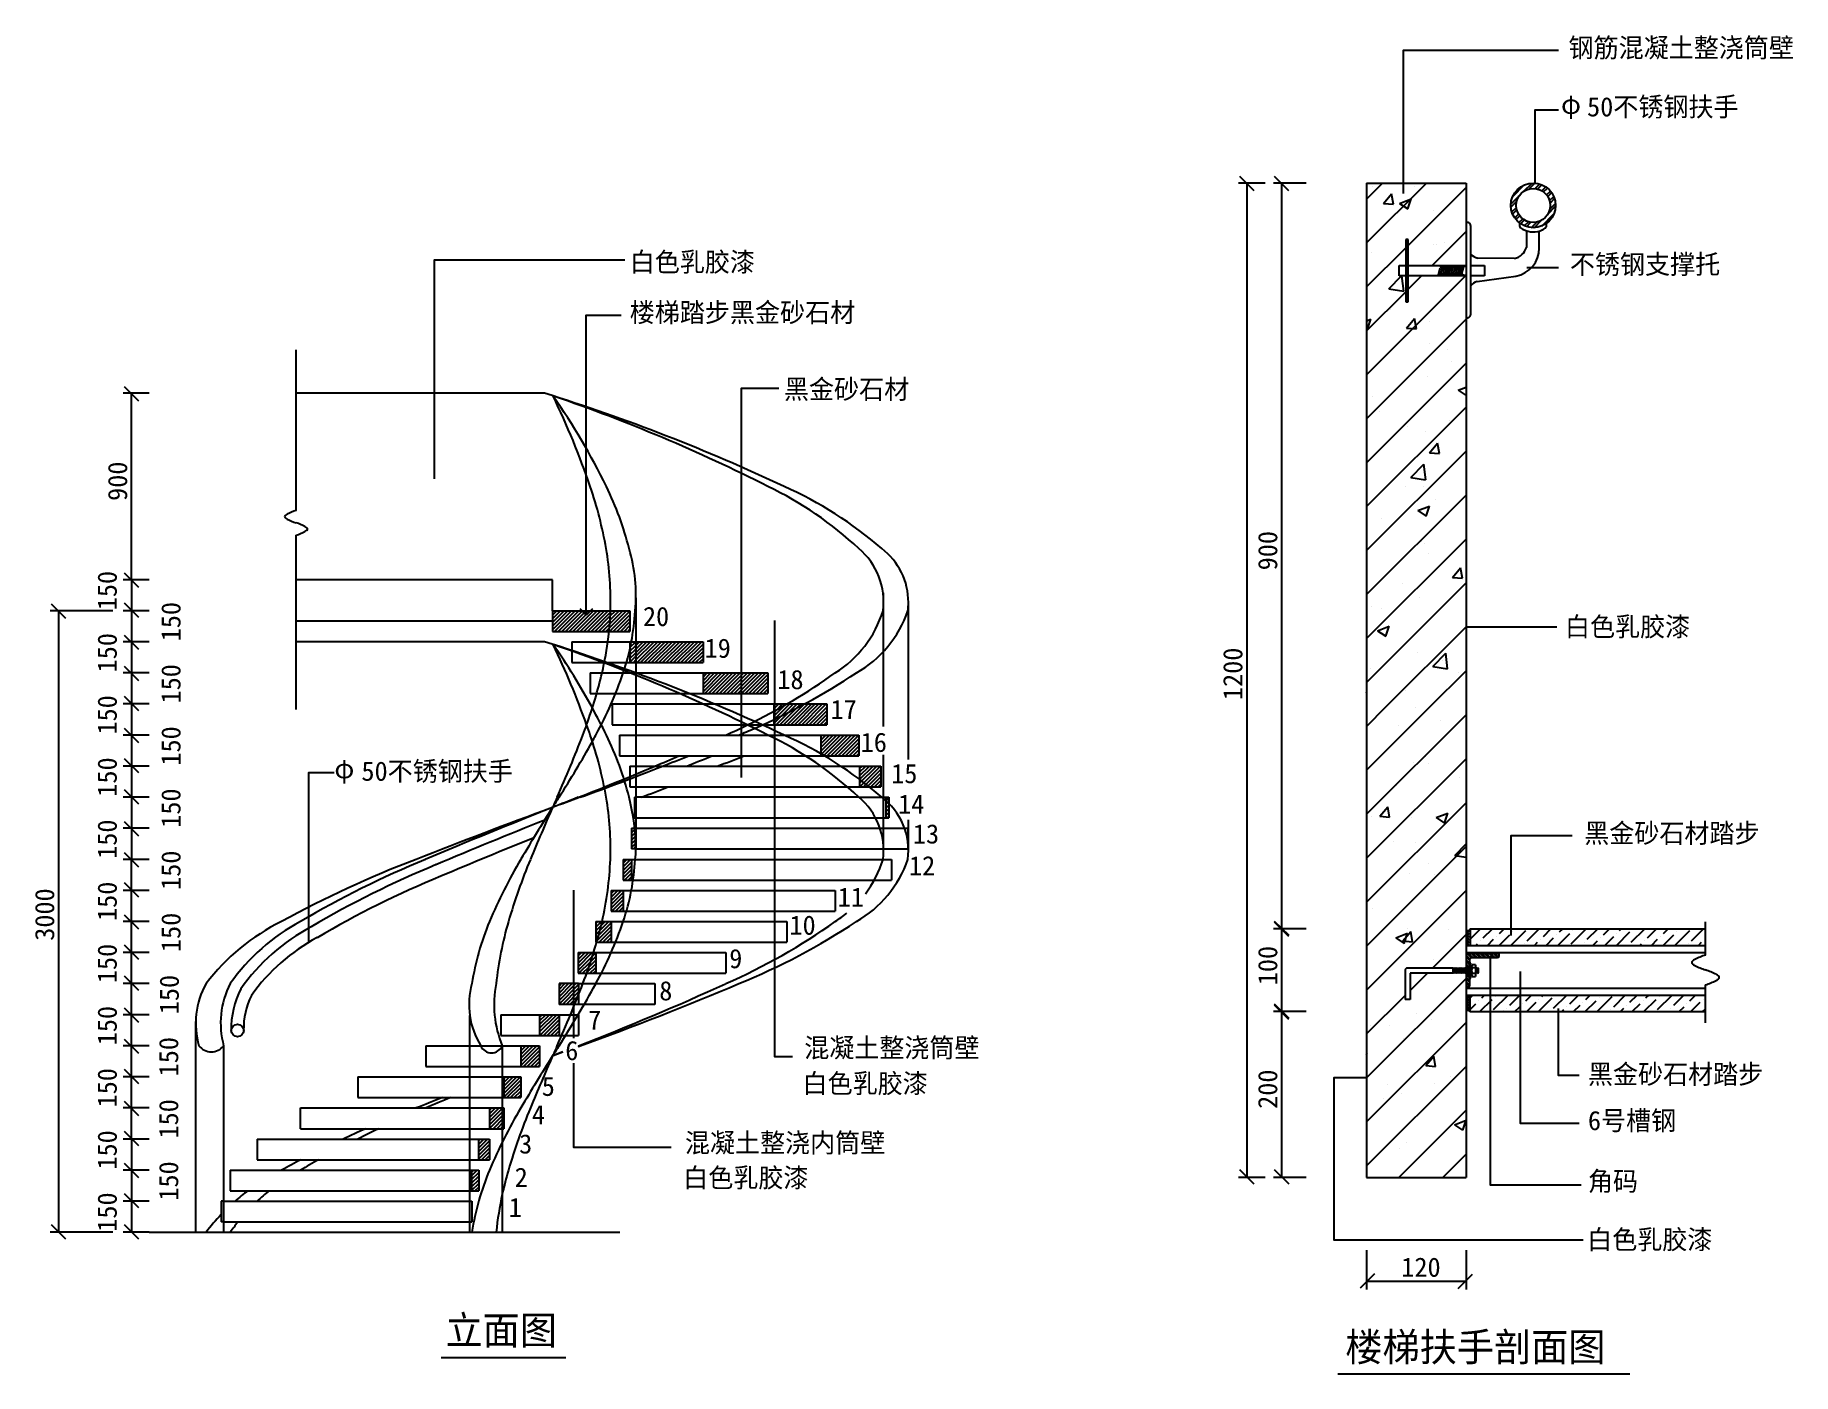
# Model space of a CAD drawing. Header units: metres. Extents: x -13461 to 47412, y -53104 to 14557.
# Drawn here: x 3259 to 11742, y 4091 to 10553 of the extents above; entities that cross this region are included whole.
import ezdxf

# ---------------------------------------------------------------- set-up
doc = ezdxf.new("R2010")
doc.units = ezdxf.units.M
for name, color, linetype in [('1010', 7, 'Continuous'), ('2', 2, 'Continuous'), ('3', 3, 'Continuous'), ('4', 4, 'Continuous'), ('7', 7, 'Continuous'), ('BH', 3, 'Continuous'), ('DIM', 3, 'Continuous'), ('TEXT', 7, 'Continuous')]:
    doc.layers.add(name, color=color, linetype=linetype)

msp = doc.modelspace()

# ---------------------------------------------------------------- texts
at = {"layer": '1010'}
for s, p in [('900', (3703.02, 8305.2)), ('900', (9253.8, 7970)), ('150', (3653.02, 7777.38)), ('150', (3653.02, 7477.38)), ('1200', (9085.36, 7343.87)), ('150', (3960.62, 7327.38)), ('150', (3653.02, 7177.38)), ('150', (3960.62, 7027.38)), ('150', (3653.02, 6877.38)), ('150', (3960.62, 6727.38)), ('150', (3653.02, 6577.38)), ('150', (3960.62, 6427.38)), ('150', (3653.02, 6277.38)), ('3000', (3350.96, 6181.87)), ('150', (3960.62, 6127.38)), ('150', (3653.02, 5977.38)), ('100', (9253.8, 5967.18)), ('150', (3952.48, 5827.38)), ('150', (3653.02, 5677.38)), ('150', (3949.56, 5527.38)), ('150', (3653.02, 5377.38)), ('200', (9253.8, 5370.51)), ('150', (3949.56, 5227.38)), ('150', (3653.02, 5077.38)), ('150', (3949.56, 4927.38)), ('150', (3653.02, 4777.38))]:
    msp.add_text(s, height=93, rotation=90, dxfattribs=at).set_placement(p)
msp.add_text('120', height=93, dxfattribs=at).set_placement((9852.58, 4559.89))
at = {"layer": '3'}
msp.add_text('150', height=93, rotation=90, dxfattribs=at).set_placement((3960.62, 7627.38))
at = {"layer": 'BH'}
for s, p in [('7', (5927.8, 5752.37)), ('6', (5817.52, 5605.57)), ('5', (5704.24, 5433)), ('4', (5656.12, 5296.33)), ('3', (5594.96, 5154.91)), ('2', (5573.44, 4993.74)), ('1', (5544.66, 4848.14))]:
    msp.add_text(s, height=93, dxfattribs=at).set_placement(p)
at = {"layer": 'TEXT'}
for s, height, p in [('钢筋混凝土整浇筒壁', 93, (10659.61, 10446.17)), ('50不锈钢扶手', 93, (10749.17, 10161.12)), ('φ', 93, (10623.58, 10173.26)), ('白色乳胶漆', 93, (6128.78, 9411.95)), ('不锈钢支撑托', 93, (10666.29, 9400.98)), ('楼梯踏步黑金砂石材', 93, (6128.78, 9168.31)), ('黑金砂石材', 93, (6873.06, 8797.89)), ('20', 93, (6192.49, 7700.91)), ('白色乳胶漆', 93, (10642.48, 7651.49)), ('19', 93, (6490.14, 7547.73)), ('18', 93, (6841.14, 7396.41)), ('17', 93, (7098.18, 7252.14)), ('16', 93, (7243.32, 7093.61)), ('φ', 93, (4703.37, 6966.22)), ('50不锈钢扶手', 93, (4833.82, 6954.23)), ('15', 93, (7390.42, 6942.58)), ('14', 93, (7423.94, 6794.67)), ('13', 93, (7495.51, 6651.29)), ('黑金砂石材踏步', 93, (10735.59, 6654.72)), ('12', 93, (7476.56, 6497.62)), ('11', 93, (7132.57, 6345.82)), ('10', 93, (6899.61, 6210.93)), ('9', 93, (6608.97, 6049.35)), ('8', 93, (6271.22, 5894.13)), ('混凝土整浇筒壁', 93, (6970.84, 5619.05)), ('黑金砂石材踏步', 93, (10753.26, 5491.34)), ('白色乳胶漆', 93, (6962.68, 5446.77)), ('6号槽钢', 93, (10753.26, 5267.66)), ('混凝土整浇内筒壁', 93, (6395, 5160.26)), ('白色乳胶漆', 93, (6386.84, 4991.57)), ('角码', 93, (10753.26, 4974.96)), ('白色乳胶漆', 93, (10749.62, 4693.18)), ('立面图', 138, (5239.55, 4232.36)), ('楼梯扶手剖面图', 138, (9582.29, 4151.81))]:
    msp.add_text(s, height=height, dxfattribs=at).set_placement(p)

# ---------------------------------------------------------------- blocks, each defined once
blk = doc.blocks.new('_ARCHTICK')
at = {"color": 0, "linetype": 'ByBlock'}
blk.add_lwpolyline([(-0.94, -0.89), (0.78, 0.85)], dxfattribs=at)
blk = doc.blocks.new('_OPEN90')
at = {"color": 0, "linetype": 'ByBlock'}
for p, q in [((0, 0), (-1, 0)), ((-0.5, 0.5), (0, 0)), ((0, 0), (-0.5, -0.5))]:
    blk.add_line(p, q, dxfattribs=at)

# ---------------------------------------------------------------- linework, layer by layer
for p, q in [((5857.48, 6425.67), (5857.48, 6365.67)), ((4580.67, 6174.75), (4580.67, 6234.75))]:
    msp.add_line(p, q)
at = {"layer": '2'}
msp.add_line((3808.69, 4774.86), (6080.99, 4774.86), dxfattribs=at)
at = {"layer": '3'}
for p, q in [((9885.62, 9567.23), (9873.65, 9567.23)), ((9873.65, 9567.23), (9873.65, 9266.03)), ((9885.62, 9266.03), (9885.62, 9567.23)), ((9842.97, 9391.76), (9842.97, 9441.8)), ((9842.97, 9441.8), (10165.06, 9441.8)), ((10032.6, 9398.31), (10040.72, 9430.78)), ((10052.44, 9437.02), (10040.72, 9430.78)), ((10043.76, 9402.3), (10052.44, 9437.02)), ((10061.33, 9431.94), (10052.44, 9437.02)), ((10052.44, 9396.39), (10061.33, 9431.94)), ((10072.75, 9437.02), (10061.33, 9431.94)), ((10063.87, 9401.47), (10072.75, 9437.02)), ((10081.64, 9431.94), (10072.75, 9437.02)), ((10072.75, 9396.39), (10081.64, 9431.94)), ((10093.07, 9437.02), (10081.64, 9431.94)), ((10084.18, 9401.47), (10093.07, 9437.02)), ((10101.96, 9431.94), (10093.07, 9437.02)), ((10093.07, 9396.39), (10101.96, 9431.94)), ((10113.38, 9437.02), (10101.96, 9431.94)), ((10104.5, 9401.47), (10113.38, 9437.02)), ((10122.27, 9431.94), (10113.38, 9437.02)), ((10113.38, 9396.39), (10122.27, 9431.94)), ((10133.7, 9437.02), (10122.27, 9431.94)), ((10124.81, 9401.47), (10133.7, 9437.02)), ((10142.59, 9431.94), (10133.7, 9437.02)), ((10133.7, 9396.39), (10142.59, 9431.94)), ((10155.75, 9437.8), (10142.59, 9431.94)), ((10145.13, 9401.47), (10154.01, 9437.02)), ((10155.75, 9438.05), (10165.06, 9438.05)), ((10186.67, 9441.8), (10253.79, 9441.8)), ((10253.79, 9441.8), (10253.79, 9391.76)), ((10165.06, 9391.76), (9842.97, 9391.76)), ((10032.6, 9398.31), (10043.76, 9402.3)), ((10043.76, 9402.3), (10052.44, 9396.39)), ((10052.44, 9396.39), (10063.87, 9401.47)), ((10063.87, 9401.47), (10072.75, 9396.39)), ((10072.75, 9396.39), (10084.18, 9401.47)), ((10084.18, 9401.47), (10093.07, 9396.39)), ((10093.07, 9396.39), (10104.5, 9401.47)), ((10104.5, 9401.47), (10113.38, 9396.39)), ((10113.38, 9396.39), (10124.81, 9401.47)), ((10124.81, 9401.47), (10133.7, 9396.39)), ((10133.7, 9396.39), (10145.13, 9401.47)), ((10145.13, 9401.47), (10155.75, 9395.4)), ((10155.75, 9395.37), (10165.06, 9395.37)), ((10253.79, 9391.76), (10186.67, 9391.76)), ((9873.65, 9266.03), (9885.62, 9266.03)), ((4518.62, 8259.28), (4518.62, 9034.88)), ((4518.62, 7297.9), (4518.62, 8139.28)), ((6158.47, 7837.64), (6158.47, 7464.83)), ((7353.93, 7216.38), (7353.93, 7860.68)), ((5756.22, 7774.86), (6129.73, 7774.86)), ((5756.22, 7774.86), (5756.22, 7674.86)), ((6129.73, 7774.86), (6129.73, 7674.86)), ((5756.22, 7674.86), (6129.73, 7674.86)), ((5849.6, 7624.86), (6482.61, 7624.86)), ((5849.6, 7624.86), (5849.6, 7524.86)), ((6129.73, 7624.86), (6129.73, 7524.86)), ((6482.61, 7624.86), (6482.61, 7524.86)), ((5849.6, 7524.86), (6482.61, 7524.86)), ((5937.82, 7474.86), (6795.34, 7474.86)), ((5937.82, 7474.86), (5937.82, 7374.86)), ((6097.28, 7474.86), (6097.28, 7474.86)), ((6482.61, 7474.86), (6482.61, 7374.86)), ((6795.34, 7474.86), (6795.34, 7374.86)), ((5937.82, 7374.86), (6154.85, 7374.86)), ((6044.57, 7324.86), (6044.57, 7224.86)), ((6044.57, 7324.86), (6158.47, 7324.86)), ((6370.06, 7374.86), (6795.34, 7374.86)), ((6482.61, 7324.86), (7079.22, 7324.86)), ((6823.91, 7324.86), (6823.91, 7224.86)), ((7079.22, 7324.86), (7079.22, 7224.86)), ((6044.57, 7224.86), (6158.47, 7224.86)), ((6694.87, 7224.86), (7079.22, 7224.86)), ((6079.83, 7174.86), (6079.83, 7074.86)), ((6079.83, 7174.86), (6158.47, 7174.86)), ((6766.77, 7174.86), (7234.43, 7174.86)), ((7050.65, 7174.86), (7050.65, 7074.86)), ((7050.65, 7174.86), (7050.65, 7074.86)), ((7234.43, 7174.86), (7234.43, 7074.86)), ((7234.43, 7174.86), (7234.43, 7074.86)), ((6079.83, 7074.86), (6158.47, 7074.86)), ((6971.81, 7074.86), (7234.43, 7074.86)), ((7353.93, 6609.23), (7353.93, 7079.18)), ((6129.39, 7024.86), (6158.47, 7024.86)), ((6129.39, 7024.86), (6129.39, 6924.86)), ((7050.65, 7024.86), (7340.14, 7024.86)), ((7238.05, 7024.86), (7238.05, 6924.86)), ((7340.14, 7024.86), (7340.14, 6924.86)), ((6129.39, 6924.86), (6158.47, 6924.86)), ((6151.3, 6874.86), (6158.47, 6874.86)), ((6151.3, 6874.86), (6151.3, 6774.86)), ((7178.69, 6924.86), (7340.14, 6924.86)), ((7234.43, 6874.86), (7379.86, 6874.86)), ((7365.09, 6874.86), (7365.09, 6774.86)), ((7379.86, 6874.86), (7379.86, 6774.86)), ((6136.64, 6724.86), (6136.64, 6624.86)), ((6136.64, 6724.86), (6158.47, 6724.86)), ((6151.3, 6774.86), (6158.47, 6774.86)), ((6154.99, 6724.86), (6154.99, 6624.86)), ((7315.07, 6774.86), (7379.86, 6774.86)), ((7336.52, 6724.86), (7470.92, 6724.86)), ((7470.92, 6724.86), (7470.92, 6624.86)), ((6158.47, 6624.86), (6136.64, 6624.86)), ((7354.27, 6624.86), (7470.92, 6624.86)), ((6097.28, 6574.86), (6154.99, 6574.86)), ((6097.28, 6574.86), (6097.28, 6474.86)), ((6136.64, 6574.86), (6136.64, 6474.86)), ((7351.29, 6574.86), (7392.04, 6574.86)), ((7392.04, 6574.86), (7392.04, 6474.86)), ((6097.28, 6474.86), (6145.02, 6474.86)), ((7308.9, 6474.86), (7392.04, 6474.86)), ((6039.06, 6424.86), (6136.64, 6424.86)), ((6039.06, 6424.86), (6039.06, 6324.86)), ((6097.28, 6424.86), (6097.28, 6324.86)), ((6039.06, 6324.86), (6112.85, 6324.86)), ((5965.22, 6274.86), (6097.28, 6274.86)), ((5965.22, 6274.86), (5965.22, 6174.86)), ((6039.06, 6274.86), (6039.06, 6174.86)), ((11320.66, 6113.03), (11320.66, 6273.44)), ((5879.83, 6124.86), (6039.06, 6124.86)), ((5879.83, 6124.86), (5879.83, 6024.86)), ((5965.22, 6174.86), (6060.12, 6174.86)), ((5965.22, 6124.86), (5965.22, 6024.86)), ((10165.06, 6125.09), (11320.66, 6125.09)), ((5879.83, 6024.86), (5991.69, 6024.86)), ((10102.73, 6026.06), (10102.73, 6050.06)), ((10105.73, 6050.06), (10102.73, 6048.7)), ((10102.73, 6026.56), (10103.73, 6026.06)), ((10103.73, 6026.06), (10105.73, 6050.06)), ((10103.73, 6026.06), (10107.92, 6027.97)), ((10109.53, 6048.16), (10105.73, 6050.06)), ((10109.53, 6048.16), (10107.92, 6027.97)), ((10107.92, 6027.97), (10111.73, 6026.06)), ((10113.73, 6050.06), (10109.53, 6048.16)), ((10111.73, 6026.06), (10113.73, 6050.06)), ((10111.73, 6026.06), (10115.92, 6027.97)), ((10117.53, 6048.16), (10113.73, 6050.06)), ((10117.53, 6048.16), (10115.92, 6027.97)), ((10115.92, 6027.97), (10119.73, 6026.06)), ((10121.73, 6050.06), (10117.53, 6048.16)), ((10119.73, 6026.06), (10121.73, 6050.06)), ((10119.73, 6026.06), (10123.92, 6027.97)), ((10125.53, 6048.16), (10121.73, 6050.06)), ((10125.53, 6048.16), (10123.92, 6027.97)), ((10123.92, 6027.97), (10127.73, 6026.06)), ((10129.73, 6050.06), (10125.53, 6048.16)), ((10127.73, 6026.06), (10129.73, 6050.06)), ((10127.73, 6026.06), (10131.92, 6027.97)), ((10133.53, 6048.16), (10129.73, 6050.06)), ((10133.53, 6048.16), (10131.92, 6027.97)), ((10131.92, 6027.97), (10135.73, 6026.06)), ((10137.73, 6050.06), (10133.53, 6048.16)), ((10135.73, 6026.06), (10137.73, 6050.06)), ((10135.73, 6026.06), (10139.92, 6027.97)), ((10141.53, 6048.16), (10137.73, 6050.06)), ((10141.53, 6048.16), (10139.92, 6027.97)), ((10139.92, 6027.97), (10143.73, 6026.06)), ((10145.73, 6050.06), (10141.53, 6048.16)), ((10143.73, 6026.06), (10145.73, 6050.06)), ((10143.73, 6026.06), (10147.92, 6027.97)), ((10149.53, 6048.16), (10145.73, 6050.06)), ((10149.53, 6048.16), (10147.92, 6027.97)), ((10147.92, 6027.97), (10151.73, 6026.06)), ((10153.73, 6050.06), (10149.53, 6048.16)), ((10151.73, 6026.06), (10153.73, 6050.06)), ((10151.73, 6026.06), (10155.92, 6027.97)), ((10157.53, 6048.16), (10153.73, 6050.06)), ((10157.53, 6048.16), (10155.92, 6027.97)), ((10155.92, 6027.97), (10159.73, 6026.06)), ((10161.73, 6050.06), (10157.53, 6048.16)), ((10159.73, 6026.06), (10161.73, 6050.06)), ((10159.73, 6026.06), (10163.92, 6027.97)), ((10165.53, 6048.16), (10161.73, 6050.06)), ((10165.53, 6048.16), (10163.92, 6027.97)), ((10163.92, 6027.97), (10167.73, 6026.06)), ((10169.73, 6050.06), (10165.53, 6048.16)), ((10167.73, 6026.06), (10169.73, 6050.06)), ((10167.73, 6026.06), (10171.92, 6027.97)), ((10173.53, 6048.16), (10169.73, 6050.06)), ((10173.53, 6048.16), (10171.92, 6027.97)), ((10171.92, 6027.97), (10175.73, 6026.06)), ((10177.73, 6050.06), (10173.53, 6048.16)), ((10175.73, 6026.06), (10177.73, 6050.06)), ((10175.73, 6026.06), (10179.92, 6027.97)), ((10181.53, 6048.16), (10177.73, 6050.06)), ((10181.53, 6048.16), (10179.92, 6027.97)), ((10179.92, 6027.97), (10183.73, 6026.06)), ((10183.73, 6049.15), (10181.53, 6048.16)), ((10187.93, 6073.33), (10183.73, 6073.33)), ((10183.73, 6073.33), (10183.73, 6049.15)), ((10183.73, 6026.06), (10183.73, 6049.15)), ((10183.73, 6026.06), (10183.73, 6001.9)), ((10187.93, 6061.33), (10187.93, 6073.33)), ((10187.93, 6013.9), (10187.93, 6061.33)), ((10192.13, 6061.33), (10187.93, 6061.33)), ((10192.13, 6057.87), (10192.13, 6061.33)), ((10192.13, 6057.87), (10192.13, 6017.36)), ((10210.33, 6051.47), (10194.53, 6051.47)), ((10210.33, 6023.75), (10194.53, 6023.76)), ((10209.93, 6065.32), (10194.93, 6065.33)), ((10212.73, 6049.15), (10212.73, 6058.46)), ((10212.73, 6026.06), (10214.73, 6050.06)), ((10214.73, 6050.06), (10212.73, 6049.15)), ((10212.73, 6026.06), (10212.73, 6049.15)), ((10212.73, 6026.06), (10216.92, 6027.97)), ((10212.73, 6016.75), (10212.73, 6026.06)), ((10218.53, 6048.16), (10214.73, 6050.06)), ((10218.53, 6048.16), (10216.92, 6027.97)), ((10216.92, 6027.97), (10220.73, 6026.06)), ((10222.73, 6050.06), (10218.53, 6048.16)), ((10220.73, 6026.06), (10222.73, 6050.06)), ((10220.73, 6026.06), (10224.73, 6027.88)), ((10224.73, 6049.06), (10222.73, 6050.06)), ((10224.73, 6027.88), (10224.73, 6049.06)), ((5881.76, 5974.86), (5787.6, 5974.86)), ((5787.6, 5974.86), (5787.6, 5874.86)), ((5881.76, 5974.86), (5965.22, 5974.86)), ((5881.76, 5974.86), (5881.76, 5874.86)), ((10165.06, 5952.73), (11320.66, 5952.73)), ((10183.73, 6001.9), (10187.93, 6001.9)), ((10187.93, 6001.9), (10187.93, 6013.9)), ((10187.93, 6013.9), (10192.13, 6013.9)), ((10192.13, 6013.9), (10192.13, 6017.36)), ((10194.93, 6009.9), (10209.93, 6009.89)), ((11320.66, 5785.74), (11320.66, 5969.03)), ((5909.03, 5874.86), (5787.6, 5874.86)), ((5505.93, 5824.86), (5881.76, 5824.86)), ((5505.93, 5824.86), (5505.93, 5724.86)), ((5693.65, 5824.86), (5693.65, 5724.86)), ((5787.6, 5824.86), (5787.6, 5724.86)), ((5879.83, 5824.86), (5881.76, 5824.86)), ((5505.93, 5724.86), (5819.13, 5724.86)), ((5356.83, 5674.86), (5693.65, 5674.86)), ((5603.15, 5674.86), (5603.15, 5574.86)), ((5603.15, 5674.86), (5603.15, 5574.86)), ((5693.65, 5674.86), (5693.65, 5574.86)), ((5356.83, 5574.86), (5693.65, 5574.86)), ((5356.83, 5524.86), (5603.15, 5524.86)), ((5521.11, 5524.86), (5521.11, 5424.86)), ((5603.15, 5524.86), (5603.15, 5424.86)), ((5356.83, 5424.86), (5603.15, 5424.86)), ((5356.83, 5374.86), (5521.11, 5374.86)), ((5452.06, 5374.86), (5452.06, 5274.86)), ((5521.11, 5374.86), (5521.11, 5274.86)), ((5356.83, 5274.86), (5521.11, 5274.86)), ((5356.83, 5224.86), (5452.06, 5224.86)), ((5399.82, 5124.86), (5399.82, 5224.86)), ((5452.06, 5224.86), (5452.06, 5124.86)), ((5356.83, 5124.86), (5452.06, 5124.86)), ((4200.43, 5074.86), (4200.43, 5068.93)), ((5356.83, 5074.86), (5399.82, 5074.86)), ((5367.27, 4974.86), (5367.27, 5074.86)), ((5399.82, 5074.86), (5399.82, 4974.86)), ((4156.22, 4924.86), (4156.22, 4824.86)), ((4168.77, 4924.86), (4156.22, 4924.86)), ((5356.83, 4974.86), (5399.82, 4974.86)), ((5356.83, 4924.86), (5367.27, 4924.86)), ((5367.27, 4924.86), (5367.27, 4824.86)), ((4083.74, 4774.86), (4200.43, 4774.86)), ((4168.77, 4824.86), (4156.22, 4824.86)), ((5356.83, 4824.86), (5367.27, 4824.86)), ((5367.27, 4774.86), (5483.96, 4774.86))]:
    msp.add_line(p, q, dxfattribs=at)
for centre, radius, start, end in [((2195.65, 7094.41), 3955.41, 18.89, 25.73), ((3003.35, 6899.98), 3354.3, 26.08, 34.74), ((3152.77, 1181.55), 8063.01, 63.14, 71.12), ((4064.25, 7735.07), 1980.03, 9.88, 18.85), ((4648.69, 7704.47), 1522.82, 14.08, 26.12), ((6044.37, 6804.39), 1740.79, 46.87, 64.44), ((4472.27, 8227.82), 9.19, 130.81, 170.87), ((4472.27, 8230.73), 9.19, 189.13, 229.19), ((4510.88, 8182), 69.11, 120.32, 130.22), ((4627.25, 7936.1), 340.95, 108.58, 116.34), ((4510.88, 8276.55), 69.11, 229.78, 239.68), ((4627.25, 8522.45), 340.95, 243.66, 251.42), ((4410, 7876.1), 340.95, 63.66, 71.42), ((4410, 8462.45), 340.95, 288.58, 296.34), ((4526.37, 8122), 69.11, 49.78, 59.68), ((4526.37, 8216.55), 69.11, 300.32, 310.22), ((4564.98, 8167.82), 9.19, 9.13, 49.19), ((4564.98, 8170.73), 9.19, 310.81, 350.87), ((4549.82, 7824.29), 1486.36, 358.09, 9.71), ((5370.23, 7849.86), 788.33, 354.54, 16.58), ((7017.94, 7817.77), 336.09, 352.66, 49.9), ((7149.87, 7816.73), 323.76, 352.57, 359.65), ((5247.55, 7772.7), 787.82, 350.92, 0.16), ((5021.48, 7837.36), 1135.23, 341.38, 356.84), ((6830.89, 7936.49), 544.92, 302.1, 342.75), ((6950.22, 7952.94), 550.31, 299.69, 341.12), ((4462.12, 7833.99), 1574.35, 346.81, 353.23), ((3699.73, 8017.85), 2358.59, 340.34, 346.69), ((4316.68, 8079.6), 1880.49, 331.24, 341.24), ((5396.33, 9895.56), 2971.92, 295.96, 305.46), ((5421.44, 10197.01), 3264.17, 293.65, 303.49), ((1429.44, 9657.7), 5170.86, 330.92, 331.3), ((801.73, 19896.7), 13977.66, 291.31, 292.94), ((549.36, 21596.37), 15660.71, 289.94, 291.49), ((17581.89, -25232.56), 34169.57, 110.01, 110.25), ((16975.91, -21467.72), 30436.53, 111.38, 111.63), ((11451.01, 5725.22), 409.13, 108.58, 116.34), ((10200.27, 6057.27), 8.17, 175.82, 225.3), ((10208.81, 6014.75), 16.89, 147.77, 171.12), ((10202.8, 6058.12), 10.67, 137.51, 181.33), ((10233.33, 6037.61), 41.2, 160.35, 199.65), ((10204.15, 6058.96), 8.59, 356.72, 47.74), ((10171.5, 6037.61), 41.22, 340.35, 19.65), ((10204.6, 6057.27), 8.15, 314.66, 4.18), ((10196.04, 6014.74), 16.89, 8.88, 32.23), ((11265.03, 6075.28), 11.03, 130.81, 170.87), ((11265.03, 6078.78), 11.03, 189.13, 229.19), ((11311.37, 6020.3), 82.93, 120.32, 130.22), ((11311.37, 6133.76), 82.93, 229.78, 239.68), ((11451.01, 6428.84), 409.13, 243.66, 251.42), ((11190.31, 5653.22), 409.13, 63.66, 71.42), ((10202.4, 6016.96), 10.28, 177.79, 223.37), ((10203.26, 6016.61), 9.46, 314.75, 0.81), ((11190.31, 6356.84), 409.13, 288.58, 296.34), ((11329.95, 5948.3), 82.93, 49.78, 59.68), ((11329.95, 6061.76), 82.93, 300.32, 310.22), ((11376.29, 6003.28), 11.03, 9.13, 49.19), ((11376.29, 6006.78), 11.03, 310.81, 350.87), ((14661.42, 12.03), 10526.74, 147.77, 149.37), ((17581.89, -26432.56), 34169.57, 111.2, 111.43), ((7695.38, 4133.1), 2432.99, 149.31, 157.23), ((7050.72, 292.56), 5444.53, 113.78, 115.05), ((7050.72, 292.56), 5444.53, 117.43, 118.55), ((6638.42, 4577.59), 1286.36, 157.26, 171.18), ((4902.92, 4150.88), 1029.75, 126.85, 131.27), ((7206.1, 4590.04), 1732.04, 167.71, 173.87), ((4902.92, 4150.88), 1029.75, 136.48, 142.7)]:
    msp.add_arc(centre, radius, start, end, dxfattribs=at)
at = {"layer": '4'}
for p, q in [((9685.06, 9839.66), (10165.06, 9839.66)), ((9685.06, 9839.66), (9685.06, 5039.66)), ((10165.06, 9839.66), (10165.06, 5039.66)), ((10186.67, 9635.07), (10186.67, 9203.07)), ((10456.61, 9608.96), (10456.61, 9527.86)), ((10517.81, 9525.09), (10517.81, 9607.81)), ((10399.41, 9475.02), (10222.64, 9477.25)), ((10218.54, 9364.51), (10406.08, 9390.22)), ((5716.99, 8824.86), (4518.62, 8824.86)), ((5756.22, 7924.86), (4518.62, 7924.86)), ((5756.22, 7774.86), (5756.22, 7924.86)), ((7473.63, 7057.26), (7473.63, 7814.77)), ((5756.22, 7724.86), (4518.62, 7724.86)), ((5716.99, 7624.86), (4518.62, 7624.86)), ((6158.47, 7464.83), (6158.47, 6622.09)), ((7473.63, 6614.77), (7473.63, 6765.08)), ((10185.06, 6239.66), (11320.66, 6239.66)), ((10185.06, 6239.66), (10185.06, 6159.66)), ((10185.06, 5839.66), (10185.06, 5919.66)), ((4034.2, 4774.86), (4034.2, 5792.83)), ((5356.83, 4774.86), (5356.83, 5820.37)), ((10185.06, 5839.66), (11320.66, 5839.66)), ((4168.77, 5674.86), (4168.77, 4774.86)), ((5513.73, 5674.86), (5513.73, 4774.86)), ((9685.06, 5039.66), (10165.06, 5039.66))]:
    msp.add_line(p, q, dxfattribs=at)
for radius in [108, 82.08]:
    msp.add_circle((10489.32, 9731.66), radius, dxfattribs=at)
for centre, radius, start, end in [((10171.87, 9634.16), 14.82, 3.51, 117.37), ((10439.07, 9636.44), 16.39, 148.99, 213.05), ((10452.75, 9645.49), 32.8, 213.26, 250.58), ((10488.29, 9707.63), 104.01, 243.48, 295.59), ((10520.5, 9648.38), 36.82, 290.22, 322.16), ((10539.8, 9636.37), 14.41, 312.73, 31.08), ((10380.37, 9553), 80.27, 283.72, 341.75), ((10381.56, 9524.25), 136.25, 280.37, 0.36), ((10240.3, 9552.24), 77.04, 225.88, 256.75), ((10230.89, 9314.27), 51.73, 103.81, 148.76), ((10171.87, 9203.97), 14.82, 242.63, 356.49), ((3038.66, 232.29), 9000.32, 64.78, 72.69), ((6111.52, 6654.97), 1881.03, 49.01, 66.11), ((7149.87, 7816.73), 323.76, 359.65, 52.87), ((3038.66, -967.71), 9000.32, 64.78, 72.69), ((2195.65, 5894.41), 3955.41, 19.65, 25.73), ((3699.73, 8017.85), 2358.59, 339.06, 340.34), ((2195.65, 5894.41), 3955.41, 18.89, 19.65), ((327.54, 9309.58), 5969.71, 335.93, 339.05), ((4064.25, 6535.07), 1980.03, 9.88, 18.85), ((5421.44, 10197.01), 3264.17, 292.2, 293.65), ((6111.52, 5454.97), 1881.03, 49.01, 66.11), ((549.36, 21596.37), 15660.71, 291.49, 291.99), ((16730.64, 1983.14), 11995.21, 155.93, 156.19), ((4549.82, 6624.29), 1486.36, 358.09, 9.71), ((7149.87, 6616.73), 323.76, 352.57, 52.87), ((17581.89, -25232.56), 34169.57, 110.25, 111.43), ((16730.64, 1983.14), 11995.21, 156.19, 157.49), ((5926.16, 6615.47), 232.4, 349.94, 1.63), ((7050.72, 1492.56), 5444.53, 111.02, 118.55), ((8375.36, 5445.09), 2951.11, 157.49, 163.67), ((4462.12, 6633.99), 1574.35, 346.81, 357.85), ((5021.48, 6637.36), 1135.23, 341.38, 356.84), ((6950.22, 6752.94), 550.31, 299.69, 341.12), ((4902.92, 5350.88), 1029.75, 116.2, 142.7), ((7206.1, 5790.04), 1732.04, 163.74, 173.87), ((3699.73, 6817.85), 2358.59, 339.06, 346.69), ((4316.68, 6879.6), 1880.49, 331.24, 341.24), ((5421.44, 8997.01), 3264.17, 292.2, 303.49), ((4424.99, 5784.22), 390.89, 150.81, 196.25), ((5991.04, 5873.71), 517.07, 168.72, 202.62), ((327.54, 8109.58), 5969.71, 335.93, 339.05), ((1429.44, 8457.7), 5170.86, 327.44, 331.3), ((549.36, 20396.37), 15660.71, 289.94, 292.95), ((16730.64, 783.14), 11995.21, 156.19, 157.49), ((17581.89, -26432.56), 34169.57, 110.16, 110.25), ((16730.64, 783.14), 11995.21, 155.93, 156.19), ((14661.42, 12.03), 10526.74, 147.46, 147.77), ((17581.89, -26432.56), 34169.57, 110.01, 110.03), ((16975.91, -22667.72), 30436.53, 112.63, 112.88), ((8375.36, 4245.09), 2951.11, 157.49, 163.67), ((7018.71, 839.32), 4907.74, 115.34, 116.67), ((7018.71, 839.32), 4907.74, 119.16, 120.34), ((7206.1, 4590.04), 1732.04, 163.74, 167.71), ((5000.91, 4211.63), 978.77, 128.76, 133.22), ((5000.91, 4211.63), 978.77, 141.21, 144.87)]:
    msp.add_arc(centre, radius, start, end, dxfattribs=at)
at = {"layer": '7'}
for p, q in [((6154.85, 7374.86), (6370.06, 7374.86)), ((6158.47, 7324.86), (6482.61, 7324.86)), ((6158.47, 7224.86), (6694.87, 7224.86)), ((6158.47, 7174.86), (6766.77, 7174.86)), ((6158.47, 7074.86), (6971.81, 7074.86)), ((6158.47, 7024.86), (7050.65, 7024.86)), ((6158.47, 6924.86), (7178.69, 6924.86)), ((7234.43, 6874.86), (6158.47, 6874.86)), ((6154.99, 6724.86), (7336.52, 6724.86)), ((6158.47, 6774.86), (7315.07, 6774.86)), ((6158.47, 6624.86), (7353.93, 6624.86)), ((6154.99, 6574.86), (7351.29, 6574.86)), ((6145.02, 6474.86), (7308.9, 6474.86)), ((6136.64, 6424.86), (7120.45, 6424.86)), ((7120.45, 6424.86), (7120.45, 6324.86)), ((6112.85, 6324.86), (7120.45, 6324.86)), ((6097.28, 6274.86), (6887.59, 6274.86)), ((6887.59, 6274.86), (6887.59, 6174.86)), ((6039.06, 6124.86), (6592.22, 6124.86)), ((6060.12, 6174.86), (6887.59, 6174.86)), ((6592.22, 6124.86), (6592.22, 6024.86)), ((6592.22, 6124.86), (6592.22, 6024.86)), ((10165.06, 6159.66), (11320.66, 6159.66)), ((10165.06, 6115.36), (10165.06, 5959.36)), ((10325.06, 6119.36), (10169.06, 6119.36)), ((10325.06, 6108.69), (10325.06, 6119.36)), ((5991.69, 6024.86), (6592.22, 6024.86)), ((10183.73, 5967.36), (10183.73, 6092.69)), ((10191.73, 6100.69), (10317.06, 6100.69)), ((5965.22, 5974.86), (6250.65, 5974.86)), ((6250.65, 5974.86), (6250.65, 5874.86)), ((6250.65, 5974.86), (6250.65, 5874.86)), ((10165.06, 5959.36), (10175.73, 5959.36)), ((6250.65, 5874.86), (5909.03, 5874.86)), ((10165.06, 5919.66), (11320.66, 5919.66)), ((5881.76, 5824.86), (5881.76, 5724.86)), ((5881.76, 5824.86), (5881.76, 5724.86)), ((5819.13, 5724.86), (5881.76, 5724.86)), ((5143.93, 5674.86), (5356.83, 5674.86)), ((5143.93, 5674.86), (5143.93, 5574.86)), ((4815.76, 5524.86), (5356.83, 5524.86)), ((4815.76, 5524.86), (4815.76, 5424.86)), ((5143.93, 5574.86), (5356.83, 5574.86)), ((4539.57, 5374.86), (5356.83, 5374.86)), ((4539.57, 5274.86), (4539.57, 5374.86)), ((4815.76, 5424.86), (5356.83, 5424.86)), ((4539.57, 5274.86), (5356.83, 5274.86)), ((4330.61, 5224.86), (5356.83, 5224.86)), ((4330.61, 5224.86), (4330.61, 5124.86)), ((4330.61, 5124.86), (5356.83, 5124.86)), ((4200.43, 5074.86), (5356.83, 5074.86)), ((4200.43, 5074.86), (4200.43, 4974.86)), ((4200.43, 5074.86), (4200.43, 5068.93)), ((4168.77, 4924.86), (5356.83, 4924.86)), ((4200.43, 4974.86), (5356.83, 4974.86)), ((4168.77, 4824.86), (5356.83, 4824.86))]:
    msp.add_line(p, q, dxfattribs=at)
msp.add_circle((4235.45, 5748.56), 30, dxfattribs=at)
for centre, radius, start, end in [((16975.91, -22667.72), 30436.53, 111.38, 111.38), ((3003.35, 5699.98), 3354.3, 28.6, 34.74), ((3152.77, -18.45), 8063.01, 63.14, 71.12), ((3003.35, 5699.98), 3354.3, 26.08, 28.6), ((5396.33, 9895.56), 2971.92, 293.73, 295.96), ((1429.44, 9657.7), 5170.86, 327.44, 330.92), ((4648.69, 6504.47), 1522.82, 14.08, 26.12), ((6044.37, 5604.39), 1740.79, 46.87, 64.44), ((801.73, 19896.7), 13977.66, 292.94, 293.46), ((549.36, 21596.37), 15703.48, 291.89, 292.37), ((5421.44, 10197.01), 3366.95, 289.59, 291.98), ((14661.42, 1212.03), 10526.74, 147.46, 147.77), ((5054.93, 6607.85), 1103.63, 0.74, 14), ((549.36, 21596.37), 15763.48, 290.95, 291.45), ((7017.94, 6617.77), 336.09, 352.66, 49.9), ((16975.91, -21467.72), 30436.53, 111.63, 112.88), ((14661.42, 1212.03), 10526.74, 147.77, 149.37), ((17027.01, -21493.25), 30436.53, 111.81, 112.88), ((17027.01, -21493.25), 30376.53, 111.96, 112.88), ((7018.71, 2039.32), 4907.74, 112.46, 120.34), ((7069.82, 2013.79), 4907.74, 112.46, 120.34), ((7695.38, 5333.1), 2432.99, 149.31, 157.23), ((6830.89, 6736.49), 544.92, 323.09, 342.75), ((7069.82, 2013.79), 4847.74, 112.46, 120.36), ((6830.89, 6736.49), 544.92, 302.1, 309.31), ((5000.91, 5411.63), 978.77, 118.12, 144.87), ((5052.01, 5386.1), 978.77, 118.12, 144.87), ((5052.01, 5386.1), 918.77, 118.05, 144.6), ((6638.42, 5777.59), 1286.36, 157.26, 171.18), ((5396.33, 8695.56), 2971.92, 293.73, 305.46), ((10169.06, 6115.36), 4, 90, 180), ((10317.06, 6108.69), 8, 270, 0), ((10191.73, 6092.69), 8, 90, 180), ((4571.25, 5784.06), 417.03, 152.77, 195.18), ((4622.35, 5758.52), 417.03, 152.77, 181.48), ((5727.45, 5872.92), 374.33, 164.2, 211.94), ((801.73, 18696.7), 13977.66, 291.31, 294.47), ((10175.73, 5967.36), 8, 270, 0), ((4622.35, 5758.52), 357.03, 153.42, 181.48), ((4109.24, 5721.95), 75.9, 218.35, 321.65), ((5461.77, 5697.24), 56.58, 203.3, 336.7), ((16975.91, -22667.72), 30436.53, 111.53, 111.63)]:
    msp.add_arc(centre, radius, start, end, dxfattribs=at)
at = {"layer": 'BH'}
for p, q in [((9685.06, 9762.42), (9762.29, 9839.66)), ((9685.06, 9550.29), (9974.43, 9839.66)), ((9715.59, 9823.03), (9715.59, 9823.03)), ((9717.12, 9794.12), (9717.12, 9794.12)), ((9767.24, 9741.25), (9805.81, 9787.22)), ((9815.13, 9737.06), (9805.88, 9787.21)), ((9844.23, 9741.12), (9900.24, 9762.62)), ((9884.1, 9714.27), (9900.32, 9762.61)), ((9885.62, 9538.72), (10165.06, 9818.16)), ((9917.39, 9820.48), (9917.39, 9820.48)), ((10381.48, 9737.6), (10420.93, 9777.04)), ((10390.24, 9774.64), (10446.34, 9830.74)), ((10443.93, 9800.05), (10483.38, 9839.5)), ((10469.28, 9811.26), (10497.38, 9839.36)), ((10499.42, 9813.11), (10521.17, 9834.86)), ((10511.22, 9810.76), (10531.52, 9831.07)), ((10531.07, 9802.33), (10549.84, 9821.11)), ((10539.49, 9796.62), (10557.94, 9815.06)), ((10553.71, 9782.55), (10572.14, 9800.98)), ((10559.51, 9774.21), (10578.25, 9792.94)), ((10568.14, 9754.55), (10588.35, 9774.76)), ((10570.63, 9742.89), (10592.21, 9764.48)), ((9767.24, 9741.25), (9815.06, 9737.07)), ((9844.23, 9741.12), (9884.02, 9714.28)), ((10008.46, 9704.76), (10008.46, 9704.76)), ((10381.62, 9723.59), (10409.72, 9751.7)), ((10386.12, 9699.81), (10407.86, 9721.55)), ((10389.91, 9689.45), (10410.21, 9709.76)), ((10399.87, 9671.13), (10418.65, 9689.91)), ((10405.92, 9663.04), (10424.36, 9681.48)), ((10530.09, 9631.65), (10589.32, 9690.88)), ((10559.87, 9689.71), (10597.22, 9727.06)), ((10569.32, 9713.3), (10596.92, 9740.91)), ((10000.83, 9441.8), (10165.06, 9606.03)), ((10420, 9648.84), (10438.42, 9667.26)), ((10428.03, 9642.73), (10446.77, 9661.47)), ((10446.22, 9632.63), (10466.42, 9652.84)), ((10456.5, 9628.77), (10478.08, 9650.35)), ((10480.07, 9624.06), (10507.67, 9651.66)), ((10493.91, 9623.76), (10531.26, 9661.11)), ((9685.06, 9338.16), (9873.65, 9526.75)), ((9706.93, 9504.95), (9706.93, 9504.95)), ((10009.92, 9544.84), (10009.92, 9544.84)), ((10021.12, 9543.07), (10021.12, 9543.07)), ((10061.34, 9553.14), (10061.34, 9553.14)), ((9685.06, 8913.9), (10162.93, 9391.76)), ((9792.91, 9329.22), (9852.92, 9391.76)), ((9864.13, 9318.17), (9855.57, 9391.76)), ((9885.62, 9326.59), (9950.79, 9391.76)), ((9685.06, 9126.03), (9873.65, 9314.62)), ((9792.91, 9329.22), (9864.06, 9318.18)), ((9685.06, 9174.62), (9705.59, 9182.5)), ((9685.06, 8701.76), (10165.06, 9181.76)), ((9689.44, 9134.15), (9705.66, 9182.49)), ((9799.46, 9229.31), (9799.46, 9229.31)), ((9878.24, 9139.5), (9916.81, 9185.46)), ((9926.13, 9135.31), (9916.88, 9185.45)), ((9989, 9172.12), (9989, 9172.12)), ((9685.06, 9137.07), (9689.37, 9134.16)), ((9878.24, 9139.5), (9926.06, 9135.32)), ((9905.55, 9144.35), (9905.55, 9144.35)), ((9988.09, 9065.74), (9988.09, 9065.74)), ((10074.23, 9036.89), (10074.23, 9036.89)), ((9685.06, 8489.63), (10165.06, 8969.63)), ((10094.25, 8980.3), (10094.25, 8980.3)), ((9979.27, 8905.81), (9979.27, 8905.81)), ((10127.1, 8838.9), (10165.06, 8853.47)), ((10127.1, 8838.9), (10165.06, 8813.3)), ((9685.06, 8277.5), (10165.06, 8757.5)), ((9713.23, 8810), (9713.23, 8810)), ((9746.39, 8737.7), (9746.39, 8737.7)), ((9883.79, 8664.77), (9883.79, 8664.77)), ((10084.06, 8691.14), (10084.06, 8691.14)), ((9969.55, 8639.49), (9969.55, 8639.49)), ((9989.24, 8537.75), (10027.81, 8583.71)), ((10037.13, 8533.55), (10027.88, 8583.7)), ((9685.06, 8065.37), (10165.06, 8545.37)), ((9989.24, 8537.75), (10037.06, 8533.56)), ((10018.76, 8530.03), (10018.76, 8530.03)), ((9898.97, 8417.51), (9961.28, 8482.45)), ((9898.97, 8417.51), (9970.12, 8406.47)), ((9970.2, 8406.46), (9961.36, 8482.43)), ((9685.06, 7853.24), (10165.06, 8333.24)), ((9873.61, 8375.61), (9873.61, 8375.61)), ((9959.82, 8373.18), (9959.82, 8373.18)), ((9932.45, 8258.78), (9988.46, 8280.29)), ((9932.45, 8258.78), (9972.24, 8231.94)), ((9972.32, 8231.93), (9988.54, 8280.28)), ((10017.66, 8310.86), (10017.66, 8310.86)), ((9759.28, 8221.44), (9759.28, 8221.44)), ((9685.06, 7641.1), (10165.06, 8121.1)), ((9950.09, 8106.86), (9950.09, 8106.86)), ((9966.14, 8099.97), (9966.14, 8099.97)), ((9985.73, 8052.7), (9985.73, 8052.7)), ((10100.24, 7935.99), (10138.81, 7981.95)), ((10148.13, 7931.8), (10138.88, 7981.95)), ((9685.06, 7428.97), (10165.06, 7908.97)), ((9858.5, 7904.21), (9858.5, 7904.21)), ((10100.24, 7935.99), (10148.06, 7931.81)), ((9940.36, 7840.55), (9940.36, 7840.55)), ((5756.22, 7771.34), (5759.74, 7774.86)), ((5756.22, 7753.66), (5777.42, 7774.86)), ((5756.22, 7735.99), (5795.1, 7774.86)), ((5756.22, 7718.31), (5812.77, 7774.86)), ((5756.22, 7700.63), (5830.45, 7774.86)), ((5756.22, 7682.95), (5848.13, 7774.86)), ((5765.81, 7674.86), (5865.81, 7774.86)), ((5783.48, 7674.86), (5883.48, 7774.86)), ((5801.16, 7674.86), (5901.16, 7774.86)), ((5818.84, 7674.86), (5918.84, 7774.86)), ((5836.52, 7674.86), (5936.52, 7774.86)), ((5854.19, 7674.86), (5954.19, 7774.86)), ((5871.87, 7674.86), (5971.87, 7774.86)), ((5889.55, 7674.86), (5989.55, 7774.86)), ((5907.23, 7674.86), (6007.23, 7774.86)), ((5924.9, 7674.86), (6024.9, 7774.86)), ((5942.58, 7674.86), (6035.34, 7767.62)), ((5960.26, 7674.86), (6035.02, 7749.62)), ((5977.94, 7674.86), (6034.27, 7731.19)), ((6030.97, 7674.86), (6129.73, 7773.62)), ((6031.31, 7692.87), (6113.29, 7774.86)), ((6033.04, 7712.29), (6095.62, 7774.86)), ((6034.27, 7731.19), (6077.94, 7774.86)), ((6035.02, 7749.62), (6060.26, 7774.86)), ((6035.34, 7767.62), (6042.58, 7774.86)), ((6048.65, 7674.86), (6129.73, 7755.95)), ((6066.33, 7674.86), (6129.73, 7738.27)), ((6084, 7674.86), (6129.73, 7720.59)), ((9710.87, 7796.96), (9710.87, 7796.96)), ((9755.68, 7784.44), (9755.68, 7784.44)), ((5995.62, 7674.86), (6033.04, 7712.29)), ((6013.29, 7674.86), (6031.31, 7692.87)), ((6101.68, 7674.86), (6129.73, 7702.91)), ((6119.36, 7674.86), (6129.73, 7685.24)), ((9737.8, 7678.66), (9793.81, 7700.17)), ((9737.8, 7678.66), (9755.49, 7666.73)), ((9755.49, 7666.73), (9777.59, 7651.82)), ((9777.66, 7651.81), (9782.67, 7666.73)), ((9778.55, 7310.33), (10165.06, 7696.84)), ((9782.67, 7666.73), (9793.88, 7700.16)), ((6129.73, 7614.53), (6135.83, 7620.62)), ((6129.73, 7579.17), (6158.47, 7607.91)), ((6129.73, 7596.85), (6131.27, 7598.38)), ((6129.73, 7561.49), (6158.47, 7590.23)), ((6129.73, 7543.81), (6158.47, 7572.55)), ((6129.73, 7526.14), (6158.47, 7554.87)), ((6131.27, 7598.38), (6157.75, 7624.86)), ((6135.83, 7620.62), (6140.07, 7624.86)), ((6158.47, 7607.91), (6175.43, 7624.86)), ((6158.47, 7590.23), (6193.1, 7624.86)), ((6158.47, 7572.55), (6210.78, 7624.86)), ((6158.47, 7554.87), (6228.46, 7624.86)), ((6158.47, 7537.19), (6246.14, 7624.86)), ((6163.81, 7524.86), (6263.81, 7624.86)), ((6181.49, 7524.86), (6281.49, 7624.86)), ((6199.17, 7524.86), (6299.17, 7624.86)), ((6216.85, 7524.86), (6316.85, 7624.86)), ((6234.52, 7524.86), (6334.52, 7624.86)), ((6252.2, 7524.86), (6352.2, 7624.86)), ((6269.88, 7524.86), (6369.88, 7624.86)), ((6287.56, 7524.86), (6387.56, 7624.86)), ((6305.24, 7524.86), (6405.24, 7624.86)), ((6322.91, 7524.86), (6422.91, 7624.86)), ((6340.59, 7524.86), (6440.59, 7624.86)), ((6358.27, 7524.86), (6458.27, 7624.86)), ((6375.95, 7524.86), (6475.95, 7624.86)), ((6393.62, 7524.86), (6482.61, 7613.84)), ((6411.3, 7524.86), (6482.61, 7596.17)), ((6428.98, 7524.86), (6482.61, 7578.49)), ((6446.66, 7524.86), (6482.61, 7560.81)), ((9930.64, 7574.23), (9930.64, 7574.23)), ((10005.04, 7505.8), (10067.35, 7570.74)), ((10076.26, 7494.75), (10067.42, 7570.72)), ((6146.14, 7524.86), (6158.47, 7537.19)), ((6464.33, 7524.86), (6482.61, 7543.13)), ((6482.01, 7524.86), (6482.61, 7525.46)), ((6482.61, 7472.42), (6485.04, 7474.86)), ((6482.61, 7454.74), (6502.72, 7474.86)), ((6482.61, 7437.07), (6520.4, 7474.86)), ((6482.61, 7419.39), (6538.08, 7474.86)), ((6482.61, 7401.71), (6555.76, 7474.86)), ((6482.61, 7384.03), (6573.43, 7474.86)), ((6491.11, 7374.86), (6591.11, 7474.86)), ((6508.79, 7374.86), (6608.79, 7474.86)), ((6526.47, 7374.86), (6626.47, 7474.86)), ((6544.14, 7374.86), (6644.14, 7474.86)), ((6561.82, 7374.86), (6661.82, 7474.86)), ((6579.5, 7374.86), (6679.5, 7474.86)), ((6597.18, 7374.86), (6697.18, 7474.86)), ((6614.85, 7374.86), (6714.85, 7474.86)), ((6632.53, 7374.86), (6732.53, 7474.86)), ((6650.21, 7374.86), (6750.21, 7474.86)), ((6667.89, 7374.86), (6767.89, 7474.86)), ((6685.57, 7374.86), (6785.57, 7474.86)), ((6703.24, 7374.86), (6795.34, 7466.96)), ((9702.71, 7495.42), (9702.71, 7495.42)), ((9990.68, 7310.33), (10165.06, 7484.71)), ((10005.04, 7505.8), (10076.19, 7494.76)), ((10016.4, 7517), (10016.4, 7517)), ((10050.47, 7535.42), (10050.47, 7535.42)), ((10129.77, 7477.37), (10129.77, 7477.37)), ((6720.92, 7374.86), (6795.34, 7449.28)), ((6738.6, 7374.86), (6795.34, 7431.6)), ((6756.28, 7374.86), (6795.34, 7413.92)), ((6773.95, 7374.86), (6795.34, 7396.25)), ((9685.33, 7380.25), (9685.06, 7381.69)), ((9871.39, 7387.96), (9871.39, 7387.96)), ((6791.63, 7374.86), (6795.34, 7378.57)), ((6823.91, 7318.75), (6830.02, 7324.86)), ((6823.91, 7301.07), (6847.7, 7324.86)), ((6823.91, 7248.04), (6900.73, 7324.86)), ((6823.91, 7230.36), (6918.41, 7324.86)), ((6823.91, 7265.72), (6876.85, 7318.66)), ((6823.91, 7283.4), (6836.29, 7295.78)), ((6836.09, 7224.86), (6936.09, 7324.86)), ((6836.29, 7295.78), (6865.37, 7324.86)), ((6853.76, 7224.86), (6953.76, 7324.86)), ((6871.44, 7224.86), (6971.44, 7324.86)), ((6876.85, 7318.66), (6883.05, 7324.86)), ((6889.12, 7224.86), (6989.12, 7324.86)), ((6906.8, 7224.86), (7006.8, 7324.86)), ((6924.47, 7224.86), (7024.47, 7324.86)), ((6942.15, 7224.86), (7042.15, 7324.86)), ((6959.83, 7224.86), (7059.83, 7324.86)), ((6977.51, 7224.86), (7077.51, 7324.86)), ((6995.18, 7224.86), (7079.22, 7308.9)), ((9685.06, 7380.27), (9685.25, 7380.26)), ((9685.06, 7216.84), (9778.55, 7310.33)), ((9685.06, 7004.71), (9990.68, 7310.33)), ((9920.91, 7307.92), (9920.91, 7307.92)), ((7012.86, 7224.86), (7079.22, 7291.22)), ((7030.54, 7224.86), (7079.22, 7273.54)), ((7048.22, 7224.86), (7079.22, 7255.86)), ((7065.9, 7224.86), (7079.22, 7238.19)), ((9685.06, 6792.58), (10165.06, 7272.58)), ((9840.01, 7219.89), (9840.01, 7219.89)), ((10040.28, 7246.26), (10040.28, 7246.26)), ((7050.65, 7167.48), (7058.03, 7174.86)), ((7050.65, 7149.8), (7075.71, 7174.86)), ((7050.65, 7132.12), (7093.39, 7174.86)), ((7050.65, 7114.44), (7111.07, 7174.86)), ((7050.65, 7096.76), (7128.75, 7174.86)), ((7050.65, 7079.09), (7146.42, 7174.86)), ((7064.1, 7074.86), (7164.1, 7174.86)), ((7081.78, 7074.86), (7181.78, 7174.86)), ((7099.46, 7074.86), (7199.46, 7174.86)), ((7117.13, 7074.86), (7217.13, 7174.86)), ((7134.81, 7074.86), (7234.43, 7174.48)), ((7152.49, 7074.86), (7234.43, 7156.8)), ((7170.17, 7074.86), (7234.43, 7139.12)), ((7187.84, 7074.86), (7234.43, 7121.45)), ((7205.52, 7074.86), (7234.43, 7103.77)), ((7223.2, 7074.86), (7234.43, 7086.09)), ((9685.06, 6580.44), (10165.06, 7060.44)), ((9911.18, 7041.6), (9911.18, 7041.6)), ((9970.61, 7070.73), (9970.61, 7070.73)), ((7238.05, 7012.73), (7250.18, 7024.86)), ((7238.05, 6995.05), (7267.85, 7024.86)), ((7238.05, 6977.37), (7285.53, 7024.86)), ((7238.05, 6959.7), (7303.21, 7024.86)), ((7238.05, 6942.02), (7320.89, 7024.86)), ((7238.57, 6924.86), (7338.57, 7024.86)), ((7256.24, 6924.86), (7340.14, 7008.76)), ((7273.92, 6924.86), (7340.14, 6991.08)), ((7291.6, 6924.86), (7340.14, 6973.4)), ((9983.37, 7039.67), (9983.37, 7039.67)), ((10132.81, 6970.62), (10132.81, 6970.62)), ((7309.28, 6924.86), (7340.14, 6955.72)), ((7326.95, 6924.86), (7340.14, 6938.05)), ((7365.09, 6874.61), (7365.34, 6874.86)), ((7365.97, 6857.82), (7379.86, 6871.7)), ((9829.83, 6930.73), (9829.83, 6930.73)), ((7365.09, 6856.94), (7365.97, 6857.82)), ((7365.09, 6839.26), (7375.12, 6849.29)), ((7365.09, 6821.58), (7379.86, 6836.35)), ((7365.09, 6803.9), (7379.86, 6818.67)), ((7365.09, 6786.22), (7379.86, 6800.99)), ((7375.12, 6849.29), (7379.86, 6854.02)), ((9685.06, 6368.31), (10165.06, 6848.31)), ((9748.44, 6782.69), (9787.01, 6828.65)), ((9796.33, 6778.49), (9787.08, 6828.64)), ((10020.67, 6776.45), (10076.69, 6797.95)), ((10060.54, 6749.6), (10076.76, 6797.94)), ((6136.64, 6719.87), (6141.63, 6724.86)), ((6136.64, 6702.2), (6154.99, 6720.54)), ((6136.64, 6684.52), (6154.99, 6702.86)), ((7371.41, 6774.86), (7379.86, 6783.31)), ((9708.51, 6783.93), (9708.51, 6783.93)), ((9748.44, 6782.69), (9796.26, 6778.5)), ((9901.45, 6775.29), (9901.45, 6775.29)), ((10020.67, 6776.45), (10060.46, 6749.61)), ((6136.64, 6666.84), (6154.99, 6685.19)), ((6136.64, 6649.16), (6154.99, 6667.51)), ((6136.64, 6631.49), (6154.99, 6649.83)), ((6147.7, 6624.86), (6154.99, 6632.15)), ((9685.06, 6156.18), (10165.06, 6636.18)), ((9814.82, 6661.93), (9814.82, 6661.93)), ((9922.36, 6655.09), (9922.36, 6655.09)), ((10111.1, 6594.09), (10165.06, 6650.33)), ((6097.28, 6574.44), (6097.7, 6574.86)), ((6097.28, 6556.76), (6115.37, 6574.86)), ((6097.28, 6539.09), (6133.05, 6574.86)), ((6097.28, 6521.41), (6136.64, 6560.77)), ((6097.28, 6503.73), (6136.64, 6543.1)), ((9983.5, 6554.47), (9983.5, 6554.47)), ((10111.1, 6594.09), (10165.06, 6585.72)), ((6097.28, 6486.05), (6136.64, 6525.42)), ((6103.76, 6474.86), (6136.64, 6507.74)), ((6121.44, 6474.86), (6136.64, 6490.06)), ((9891.72, 6508.97), (9891.72, 6508.97)), ((10014.04, 6503.97), (10014.04, 6503.97)), ((6039.06, 6410.16), (6053.76, 6424.86)), ((6039.06, 6392.48), (6071.44, 6424.86)), ((6039.06, 6374.81), (6089.12, 6424.86)), ((6039.06, 6357.13), (6097.28, 6415.34)), ((6039.06, 6339.45), (6097.28, 6397.66)), ((6042.15, 6324.86), (6097.28, 6379.99)), ((9685.06, 5944.05), (10165.06, 6424.05)), ((6059.83, 6324.86), (6097.28, 6362.31)), ((6077.51, 6324.86), (6097.28, 6344.63)), ((6095.18, 6324.86), (6097.28, 6326.95)), ((9711.9, 6339.56), (9711.9, 6339.56)), ((5965.22, 6265.61), (5974.47, 6274.86)), ((5965.22, 6247.93), (5992.15, 6274.86)), ((5965.22, 6230.25), (6009.83, 6274.86)), ((5965.22, 6212.58), (6027.51, 6274.86)), ((5965.22, 6194.9), (6039.06, 6268.74)), ((5965.22, 6177.22), (6039.06, 6251.06)), ((5980.54, 6174.86), (6039.06, 6233.39)), ((5998.22, 6174.86), (6039.06, 6215.71)), ((6015.9, 6174.86), (6039.06, 6198.03)), ((9826.02, 6196.33), (9882.03, 6217.83)), ((9826.02, 6196.33), (9865.81, 6169.49)), ((9859.44, 6180.93), (9898.01, 6226.89)), ((9865.88, 6169.48), (9882.1, 6217.82)), ((9882, 6242.66), (9882, 6242.66)), ((9907.33, 6176.74), (9898.08, 6226.89)), ((10003.2, 6050.06), (10165.06, 6211.92)), ((10082.72, 6237.24), (10082.72, 6237.24)), ((10165.06, 6237.12), (10165.63, 6237.12)), ((10165.06, 6223.26), (10172.9, 6223.26)), ((10165.06, 6209.4), (10172.9, 6209.4)), ((10165.06, 6195.55), (10172.9, 6195.55)), ((10172.9, 6223.26), (10176.9, 6230.19)), ((10176.9, 6216.33), (10172.9, 6223.26)), ((10172.9, 6209.4), (10176.9, 6216.33)), ((10176.9, 6202.48), (10172.9, 6209.4)), ((10172.9, 6195.55), (10176.9, 6202.48)), ((10176.9, 6188.62), (10172.9, 6195.55)), ((10176.9, 6230.19), (10176.64, 6230.64)), ((10176.9, 6230.19), (10184.9, 6230.19)), ((10176.9, 6216.33), (10184.9, 6216.33)), ((10176.9, 6202.48), (10184.9, 6202.48)), ((10184.9, 6230.19), (10185.06, 6230.46)), ((10185.06, 6229.92), (10184.9, 6230.19)), ((10184.9, 6216.33), (10185.06, 6216.6)), ((10185.06, 6216.06), (10184.9, 6216.33)), ((10184.9, 6202.48), (10185.06, 6202.75)), ((10185.06, 6202.21), (10184.9, 6202.48)), ((10185.06, 6189.25), (10235.47, 6239.66)), ((10248.35, 6195.98), (10292.04, 6239.66)), ((10311.99, 6203.05), (10311.99, 6203.05)), ((10325.17, 6159.66), (10375.63, 6210.12)), ((10326.14, 6217.19), (10348.61, 6239.66)), ((10382.7, 6160.62), (10453.42, 6231.33)), ((10389.78, 6224.26), (10389.78, 6224.26)), ((10403.92, 6238.4), (10405.17, 6239.66)), ((10460.49, 6181.83), (10518.31, 6239.66)), ((10538.27, 6203.05), (10574.88, 6239.66)), ((10551.45, 6159.66), (10587.77, 6195.98)), ((10601.91, 6210.12), (10601.91, 6210.12)), ((10608.02, 6159.66), (10665.55, 6217.19)), ((10616.05, 6224.26), (10631.45, 6239.66)), ((10672.62, 6167.69), (10743.33, 6238.4)), ((10679.69, 6231.33), (10679.69, 6231.33)), ((10750.4, 6188.9), (10801.15, 6239.66)), ((10814.04, 6195.98), (10814.04, 6195.98)), ((10828.18, 6210.12), (10857.72, 6239.66)), ((10834.29, 6159.66), (10877.68, 6203.05)), ((10890.86, 6159.66), (10955.46, 6224.26)), ((10891.82, 6217.19), (10891.82, 6217.19)), ((10905.96, 6231.33), (10914.29, 6239.66)), ((10962.53, 6174.76), (11027.43, 6239.66)), ((10969.6, 6238.4), (10969.6, 6238.4)), ((11040.31, 6195.98), (11084, 6239.66)), ((11103.95, 6203.05), (11103.95, 6203.05)), ((11117.13, 6159.66), (11167.59, 6210.12)), ((11118.1, 6217.19), (11140.57, 6239.66)), ((11174.66, 6160.62), (11245.37, 6231.33)), ((11181.74, 6224.26), (11181.74, 6224.26)), ((11195.88, 6238.4), (11197.13, 6239.66)), ((11252.45, 6181.83), (11310.27, 6239.66)), ((5879.83, 6109.5), (5895.18, 6124.86)), ((5879.83, 6091.83), (5912.86, 6124.86)), ((5879.83, 6074.15), (5930.54, 6124.86)), ((5879.83, 6056.47), (5948.22, 6124.86)), ((5879.83, 6038.79), (5948.92, 6107.89)), ((5948.92, 6107.89), (5965.22, 6124.19)), ((6033.57, 6174.86), (6039.06, 6180.35)), ((9859.44, 6180.93), (9907.26, 6176.75)), ((10165.06, 6181.69), (10172.9, 6181.69)), ((10165.06, 6167.83), (10172.9, 6167.83)), ((10165.06, 6111.61), (10183.73, 6092.94)), ((10171.46, 6119.36), (10190.26, 6100.55)), ((10172.9, 6181.69), (10176.9, 6188.62)), ((10176.9, 6174.76), (10172.9, 6181.69)), ((10172.9, 6167.83), (10176.9, 6174.76)), ((10176.9, 6160.91), (10172.9, 6167.83)), ((10176.18, 6159.66), (10176.9, 6160.91)), ((10176.9, 6188.62), (10184.9, 6188.62)), ((10176.9, 6174.76), (10184.9, 6174.76)), ((10176.9, 6160.91), (10184.9, 6160.91)), ((10178.53, 6119.36), (10197.2, 6100.69)), ((10184.9, 6188.62), (10185.06, 6188.89)), ((10185.06, 6188.35), (10184.9, 6188.62)), ((10184.9, 6174.76), (10185.06, 6175.03)), ((10185.06, 6174.49), (10184.9, 6174.76)), ((10184.9, 6160.91), (10185.06, 6161.18)), ((10185.06, 6160.64), (10184.9, 6160.91)), ((10192.67, 6119.36), (10211.34, 6100.69)), ((10199.75, 6119.36), (10218.41, 6100.69)), ((10212.04, 6159.66), (10220.07, 6167.69)), ((10213.89, 6119.36), (10232.55, 6100.69)), ((10220.96, 6119.36), (10239.63, 6100.69)), ((10234.21, 6181.83), (10234.21, 6181.83)), ((10235.1, 6119.36), (10253.77, 6100.69)), ((10242.17, 6119.36), (10260.84, 6100.69)), ((10256.31, 6119.36), (10274.98, 6100.69)), ((10263.38, 6119.36), (10282.05, 6100.69)), ((10268.61, 6159.66), (10297.85, 6188.9)), ((10277.53, 6119.36), (10296.19, 6100.69)), ((10284.6, 6119.36), (10303.26, 6100.69)), ((10298.74, 6119.36), (10317.4, 6100.7)), ((10305.81, 6119.36), (10322.42, 6102.75)), ((10319.95, 6119.36), (10325.06, 6114.25)), ((10446.34, 6167.69), (10446.34, 6167.69)), ((10494.88, 6159.66), (10509.98, 6174.76)), ((10524.13, 6188.9), (10524.13, 6188.9)), ((10721.15, 6159.66), (10722.12, 6160.62)), ((10736.26, 6174.76), (10736.26, 6174.76)), ((10777.72, 6159.66), (10799.9, 6181.83)), ((10948.39, 6160.62), (10948.39, 6160.62)), ((11004, 6159.66), (11012.03, 6167.69)), ((11026.17, 6181.83), (11026.17, 6181.83)), ((11060.57, 6159.66), (11089.81, 6188.9)), ((11238.3, 6167.69), (11238.3, 6167.69)), ((11286.84, 6159.66), (11301.94, 6174.76)), ((11316.09, 6188.9), (11316.09, 6188.9)), ((5883.57, 6024.86), (5940.53, 6081.82)), ((5901.25, 6024.86), (5931.62, 6055.23)), ((5918.93, 6024.86), (5922.16, 6028.1)), ((5922.16, 6028.1), (5965.22, 6071.15)), ((5931.62, 6055.23), (5965.22, 6088.83)), ((5936.61, 6024.86), (5965.22, 6053.48)), ((5940.53, 6081.82), (5965.22, 6106.51)), ((5954.28, 6024.86), (5965.22, 6035.8)), ((9870.98, 6040.06), (9870.98, 5898.45)), ((10102.73, 6050.06), (9880.98, 6050.06)), ((9894.98, 6026.06), (9894.98, 5898.45)), ((10102.73, 6026.06), (9894.98, 6026.06)), ((9894.98, 5941.84), (9979.2, 6026.06)), ((10006.69, 6090.55), (10006.69, 6090.55)), ((10165.06, 6104.54), (10183.73, 6085.88)), ((10165.06, 6090.4), (10183.73, 6071.74)), ((10165.06, 6083.33), (10183.73, 6064.66)), ((10165.06, 6069.19), (10183.73, 6050.52)), ((10165.06, 6062.12), (10183.73, 6043.45)), ((10165.06, 6047.98), (10183.73, 6029.31)), ((10165.06, 6040.9), (10183.73, 6022.24)), ((10165.06, 6026.76), (10183.73, 6008.1)), ((5787.6, 5964.25), (5798.22, 5974.86)), ((5787.6, 5946.57), (5815.9, 5974.86)), ((5787.6, 5928.89), (5833.57, 5974.86)), ((5787.6, 5911.22), (5851.25, 5974.86)), ((5787.6, 5893.54), (5868.93, 5974.86)), ((5787.6, 5875.86), (5881.76, 5970.01)), ((5804.28, 5874.86), (5881.76, 5952.33)), ((9685.06, 5519.78), (10165.06, 5999.78)), ((10165.06, 6019.69), (10183.73, 6001.02)), ((10165.06, 6005.55), (10183.73, 5986.88)), ((10165.06, 5998.48), (10183.73, 5979.81)), ((10165.06, 5984.34), (10183.58, 5965.82)), ((10165.06, 5977.26), (10180.99, 5961.33)), ((10165.06, 5963.12), (10168.83, 5959.36)), ((5821.96, 5874.86), (5881.76, 5934.66)), ((5839.64, 5874.86), (5878.87, 5914.09)), ((5857.32, 5874.86), (5867.16, 5884.7)), ((9685.06, 5731.92), (9870.98, 5917.84)), ((9894.98, 5898.45), (9870.98, 5898.45)), ((10165.06, 5918.42), (10172.9, 5918.42)), ((10165.06, 5904.56), (10172.9, 5904.56)), ((10165.06, 5890.71), (10172.9, 5890.71)), ((10165.06, 5876.85), (10172.9, 5876.85)), ((10165.06, 5862.99), (10172.9, 5862.99)), ((10172.9, 5918.42), (10173.62, 5919.66)), ((10176.9, 5911.49), (10172.9, 5918.42)), ((10172.9, 5904.56), (10176.9, 5911.49)), ((10176.9, 5897.63), (10172.9, 5904.56)), ((10172.9, 5890.71), (10176.9, 5897.63)), ((10176.9, 5883.78), (10172.9, 5890.71)), ((10172.9, 5876.85), (10176.9, 5883.78)), ((10176.9, 5869.92), (10172.9, 5876.85)), ((10172.9, 5862.99), (10176.9, 5869.92)), ((10176.9, 5856.07), (10172.9, 5862.99)), ((10172.9, 5849.14), (10176.9, 5856.07)), ((10176.9, 5911.49), (10184.9, 5911.49)), ((10176.9, 5897.63), (10184.9, 5897.63)), ((10176.9, 5883.78), (10184.9, 5883.78)), ((10176.9, 5869.92), (10184.9, 5869.92)), ((10176.9, 5856.07), (10184.9, 5856.07)), ((10184.9, 5911.49), (10185.06, 5911.76)), ((10185.06, 5911.22), (10184.9, 5911.49)), ((10184.9, 5897.63), (10185.06, 5897.91)), ((10185.06, 5897.36), (10184.9, 5897.63)), ((10184.9, 5883.78), (10185.06, 5884.05)), ((10185.06, 5883.51), (10184.9, 5883.78)), ((10184.9, 5869.92), (10185.06, 5870.19)), ((10185.06, 5869.65), (10184.9, 5869.92)), ((10184.9, 5856.07), (10185.06, 5856.34)), ((10185.06, 5855.8), (10184.9, 5856.07)), ((10185.06, 5906.41), (10198.31, 5919.66)), ((10185.06, 5849.84), (10213, 5877.78)), ((10227.14, 5891.92), (10227.14, 5891.92)), ((10231.45, 5839.66), (10290.78, 5898.99)), ((10241.28, 5906.06), (10254.88, 5919.66)), ((10297.85, 5849.49), (10368.02, 5919.66)), ((10304.92, 5913.13), (10304.92, 5913.13)), ((10361.49, 5856.56), (10361.49, 5856.56)), ((10375.63, 5870.71), (10424.59, 5919.66)), ((10401.15, 5839.66), (10425.13, 5863.64)), ((10439.27, 5877.78), (10439.27, 5877.78)), ((10453.42, 5891.92), (10481.15, 5919.66)), ((10457.72, 5839.66), (10502.91, 5884.85)), ((10514.29, 5839.66), (10580.69, 5906.06)), ((10517.05, 5898.99), (10517.05, 5898.99)), ((10531.2, 5913.13), (10537.72, 5919.66)), ((10587.77, 5856.56), (10650.86, 5919.66)), ((10651.41, 5863.64), (10651.41, 5863.64)), ((10665.55, 5877.78), (10707.43, 5919.66)), ((10684, 5839.66), (10715.04, 5870.71)), ((10729.19, 5884.85), (10729.19, 5884.85)), ((10740.57, 5839.66), (10792.83, 5891.92)), ((10743.33, 5898.99), (10764, 5919.66)), ((10799.9, 5842.42), (10870.61, 5913.13)), ((10806.97, 5906.06), (10806.97, 5906.06)), ((10877.68, 5863.64), (10933.7, 5919.66)), ((10910.27, 5839.66), (10927.18, 5856.56)), ((10941.32, 5870.71), (10941.32, 5870.71)), ((10955.46, 5884.85), (10990.27, 5919.66)), ((10966.84, 5839.66), (11004.96, 5877.78)), ((11019.1, 5891.92), (11019.1, 5891.92)), ((11023.41, 5839.66), (11082.74, 5898.99)), ((11033.24, 5906.06), (11046.84, 5919.66)), ((11089.81, 5849.49), (11159.98, 5919.66)), ((11096.88, 5913.13), (11096.88, 5913.13)), ((11153.45, 5856.56), (11153.45, 5856.56)), ((11167.59, 5870.71), (11216.55, 5919.66)), ((11193.11, 5839.66), (11217.09, 5863.64)), ((11231.23, 5877.78), (11231.23, 5877.78)), ((11245.37, 5891.92), (11273.11, 5919.66)), ((11249.68, 5839.66), (11294.87, 5884.85)), ((11306.25, 5839.66), (11320.66, 5854.07)), ((11309.01, 5898.99), (11309.01, 5898.99)), ((5693.65, 5812.61), (5705.9, 5824.86)), ((5693.65, 5794.94), (5723.57, 5824.86)), ((5693.65, 5777.26), (5741.25, 5824.86)), ((5693.65, 5759.58), (5758.93, 5824.86)), ((5693.65, 5741.9), (5776.61, 5824.86)), ((5694.28, 5724.86), (5787.6, 5818.18)), ((5711.96, 5724.86), (5787.6, 5800.5)), ((5729.64, 5724.86), (5787.6, 5782.83)), ((9685.06, 5307.65), (10165.06, 5787.65)), ((9706.15, 5770.9), (9706.15, 5770.9)), ((9796.23, 5775.02), (9796.23, 5775.02)), ((9926.93, 5828.44), (9926.93, 5828.44)), ((9996.5, 5801.39), (9996.5, 5801.39)), ((10165.06, 5849.14), (10172.9, 5849.14)), ((10174.99, 5845.53), (10172.9, 5849.14)), ((10183.12, 5842.21), (10184.9, 5842.21)), ((10184.9, 5842.21), (10185.06, 5842.48)), ((10185.06, 5841.94), (10184.9, 5842.21)), ((10344.59, 5839.66), (10347.35, 5842.42)), ((10573.62, 5842.42), (10573.62, 5842.42)), ((10627.43, 5839.66), (10637.26, 5849.49)), ((10863.54, 5849.49), (10863.54, 5849.49)), ((11136.55, 5839.66), (11139.31, 5842.42)), ((5747.32, 5724.86), (5787.6, 5765.15)), ((5764.99, 5724.86), (5787.6, 5747.47)), ((5782.67, 5724.86), (5787.6, 5729.79)), ((9862.54, 5710.03), (9862.54, 5710.03)), ((10095.61, 5720.98), (10095.61, 5720.98)), ((5603.15, 5668.47), (5609.54, 5674.86)), ((5603.15, 5650.79), (5627.22, 5674.86)), ((5603.15, 5633.11), (5644.9, 5674.86)), ((5603.15, 5615.43), (5662.58, 5674.86)), ((5603.15, 5597.76), (5680.25, 5674.86)), ((5603.15, 5580.08), (5693.65, 5670.58)), ((5615.61, 5574.86), (5693.65, 5652.9)), ((5633.29, 5574.86), (5693.65, 5635.22)), ((5650.96, 5574.86), (5693.65, 5617.55)), ((5668.64, 5574.86), (5693.65, 5599.87)), ((9685.06, 5636.82), (9687.38, 5637.71)), ((9685.06, 5630.57), (9687.45, 5637.7)), ((9970.44, 5579.18), (10009.01, 5625.14)), ((10018.33, 5574.99), (10009.08, 5625.13)), ((5521.11, 5515.72), (5530.25, 5524.86)), ((5521.11, 5498.04), (5547.93, 5524.86)), ((5521.11, 5480.36), (5565.61, 5524.86)), ((5521.11, 5462.68), (5583.29, 5524.86)), ((5521.11, 5445), (5600.96, 5524.86)), ((5686.32, 5574.86), (5693.65, 5582.19)), ((9685.06, 5095.52), (10165.06, 5575.52)), ((9970.44, 5579.18), (10018.26, 5574.99)), ((10089.03, 5525.74), (10089.03, 5525.74)), ((5521.11, 5427.33), (5603.15, 5509.37)), ((5536.32, 5424.86), (5603.15, 5491.69)), ((5554, 5424.86), (5603.15, 5474.01)), ((5571.67, 5424.86), (5603.15, 5456.33)), ((5589.35, 5424.86), (5603.15, 5438.66)), ((9786.05, 5485.86), (9786.05, 5485.86)), ((9852.81, 5443.71), (9852.81, 5443.71)), ((10011.68, 5490.93), (10011.68, 5490.93)), ((5452.06, 5363.54), (5463.38, 5374.86)), ((5452.06, 5345.86), (5481.06, 5374.86)), ((5452.06, 5328.18), (5498.74, 5374.86)), ((5452.06, 5310.5), (5516.42, 5374.86)), ((5452.06, 5292.83), (5521.11, 5361.88)), ((9767.77, 5421.79), (9767.77, 5421.79)), ((9841.33, 5039.66), (10165.06, 5363.39)), ((5452.06, 5275.15), (5521.11, 5344.2)), ((5469.45, 5274.86), (5521.11, 5326.52)), ((5487.13, 5274.86), (5521.11, 5308.84)), ((5504.8, 5274.86), (5521.11, 5291.16)), ((10108.89, 5294.11), (10164.91, 5315.62)), ((10108.89, 5294.11), (10148.69, 5267.27)), ((10148.76, 5267.26), (10164.98, 5315.61)), ((5399.82, 5217.65), (5407.03, 5224.86)), ((5399.82, 5199.97), (5424.71, 5224.86)), ((5399.82, 5182.3), (5442.38, 5224.86)), ((5399.82, 5164.62), (5452.06, 5216.86)), ((5399.82, 5146.94), (5452.06, 5199.18)), ((5399.82, 5129.26), (5452.06, 5181.5)), ((9843.08, 5177.4), (9843.08, 5177.4)), ((9878.58, 5210.22), (9878.58, 5210.22)), ((5413.1, 5124.86), (5452.06, 5163.82)), ((5430.77, 5124.86), (5452.06, 5146.15)), ((5448.45, 5124.86), (5452.06, 5128.47)), ((10053.46, 5039.66), (10165.06, 5151.26)), ((5367.27, 5066.62), (5375.51, 5074.86)), ((5367.27, 5048.94), (5393.19, 5074.86)), ((5367.27, 5031.26), (5399.82, 5063.81)), ((5367.27, 5013.59), (5399.82, 5046.13)), ((5367.27, 4995.91), (5399.82, 5028.45)), ((5367.27, 4978.23), (5399.82, 5010.78)), ((5381.58, 4974.86), (5399.82, 4993.1)), ((5399.26, 4974.86), (5399.82, 4975.42))]:
    msp.add_line(p, q, dxfattribs=at)
for centre, radius, start, end in [((10175.06, 6240.56), 10.04, 185.13, 354.87), ((9880.98, 6040.06), 10, 90, 180), ((10175.06, 5834.07), 11.45, 29.19, 150.81)]:
    msp.add_arc(centre, radius, start, end, dxfattribs=at)
at = {"layer": 'DIM'}
for p, q in [((9194.95, 9839.66), (9066.5, 9839.66)), ((9106.5, 9839.66), (9106.5, 5039.66)), ((9393.46, 9839.66), (9234.95, 9839.66)), ((9274.95, 9839.66), (9274.95, 6239.66)), ((3808.69, 8824.86), (3684.16, 8824.86)), ((3724.16, 7924.86), (3724.16, 8824.86)), ((3808.69, 7924.86), (3684.16, 7924.86)), ((3724.16, 7924.86), (3724.16, 7774.86)), ((3634.16, 7774.86), (3332.15, 7774.86)), ((3372.15, 7774.86), (3372.15, 4774.86)), ((3808.69, 7774.86), (3684.16, 7774.86)), ((3724.16, 7774.86), (3724.16, 7624.86)), ((3808.69, 7624.86), (3684.16, 7624.86)), ((3724.16, 7624.86), (3724.16, 7474.86)), ((3808.69, 7474.86), (3684.16, 7474.86)), ((3724.16, 7474.86), (3724.16, 7324.86)), ((3808.69, 7324.86), (3684.16, 7324.86)), ((3724.16, 7324.86), (3724.16, 7174.86)), ((3808.69, 7174.86), (3684.16, 7174.86)), ((3724.16, 7174.86), (3724.16, 7024.86)), ((3808.69, 7024.86), (3684.16, 7024.86)), ((3724.16, 7024.86), (3724.16, 6874.86)), ((3808.69, 6874.86), (3684.16, 6874.86)), ((3724.16, 6874.86), (3724.16, 6724.86)), ((3808.69, 6724.86), (3684.16, 6724.86)), ((3724.16, 6724.86), (3724.16, 6574.86)), ((3808.69, 6574.86), (3684.16, 6574.86)), ((3724.16, 6424.86), (3724.16, 6574.86)), ((3808.69, 6424.86), (3684.16, 6424.86)), ((3724.16, 6274.86), (3724.16, 6424.86)), ((3808.69, 6274.86), (3684.16, 6274.86)), ((3724.16, 6124.86), (3724.16, 6274.86)), ((9393.46, 6239.66), (9234.95, 6239.66)), ((9393.46, 6239.66), (9234.95, 6239.66)), ((9274.95, 6239.66), (9274.95, 5839.66)), ((3808.69, 6124.86), (3684.16, 6124.86)), ((3724.16, 5974.86), (3724.16, 6124.86)), ((3808.69, 5974.86), (3684.16, 5974.86)), ((3724.16, 5824.86), (3724.16, 5974.86)), ((3808.69, 5824.86), (3684.16, 5824.86)), ((3724.16, 5674.86), (3724.16, 5824.86)), ((9393.46, 5839.66), (9234.95, 5839.66)), ((9393.46, 5839.66), (9234.95, 5839.66)), ((9274.95, 5839.66), (9274.95, 5039.66)), ((3808.69, 5674.86), (3684.16, 5674.86)), ((3724.16, 5524.86), (3724.16, 5674.86)), ((3808.69, 5524.86), (3684.16, 5524.86)), ((3724.16, 5374.86), (3724.16, 5524.86)), ((3808.69, 5374.86), (3684.16, 5374.86)), ((3724.16, 5224.86), (3724.16, 5374.86)), ((3808.69, 5224.86), (3684.16, 5224.86)), ((3724.16, 5224.86), (3724.16, 5074.86)), ((3808.69, 5074.86), (3684.16, 5074.86)), ((3724.16, 5074.86), (3724.16, 4924.86)), ((9194.95, 5039.66), (9066.5, 5039.66)), ((9393.46, 5039.66), (9234.95, 5039.66)), ((3808.69, 4924.86), (3684.16, 4924.86)), ((3724.16, 4924.86), (3724.16, 4774.86)), ((3634.16, 4774.86), (3332.15, 4774.86)), ((3808.69, 4774.86), (3684.16, 4774.86)), ((9685.06, 4687.63), (9685.06, 4498.74)), ((10165.06, 4687.63), (10165.06, 4498.74)), ((9685.06, 4538.74), (10165.06, 4538.74))]:
    msp.add_line(p, q, dxfattribs=at)
for points in [[(9863.13, 9788.37), (9863.13, 10481.19), (10610.69, 10481.19)], [(10498.67, 9833.43), (10498.67, 10193.11), (10610.69, 10193.11)], [(5185.94, 8412.31), (5185.94, 9468.64), (6104.57, 9468.64)], [(10459.08, 9431.01), (10610.69, 9431.01)], [(5918.84, 7813.48), (5918.84, 9201.27), (6087.66, 9201.27)], [(6668.58, 6970.47), (6668.58, 8848.69), (6848.85, 8848.69)], [(6827.69, 7728.03), (6827.69, 5623.42), (6913.88, 5623.42)], [(10170.56, 7696.84), (10602.94, 7696.84)], [(4580.67, 6234.75), (4580.67, 6994.22), (4702.66, 6994.22)], [(10383.34, 6207.14), (10383.34, 6690.5), (10676.6, 6690.5)], [(5857.48, 6365.67), (5857.48, 5711.08)], [(10282.05, 6108.18), (10282.05, 5003.19), (10720.43, 5003.19)], [(10426.1, 6033.53), (10426.1, 5300.63), (10711.64, 5300.63)], [(10610.33, 5855.71), (10610.33, 5532.8), (10711.64, 5532.8)], [(5857.48, 5591.12), (5857.48, 5186.13), (6328.21, 5186.13)], [(9685.31, 5519.78), (9527.66, 5519.78), (9527.66, 4738.52), (10730.25, 4738.52)]]:
    msp.add_lwpolyline(points, dxfattribs=at)
at = {"layer": 'TEXT'}
for p, q in [((5218.23, 4170.22), (5820.17, 4170.22)), ((9546.03, 4091.35), (10955.44, 4091.35))]:
    msp.add_line(p, q, dxfattribs=at)

# ---------------------------------------------------------------- block references
at = {"layer": 'DIM'}
for name, p, xscale, yscale, zscale, rotation in [('_ARCHTICK', (9106.5, 9839.66), 40, 40, 40, 90), ('_ARCHTICK', (9274.95, 9839.66), 40, 40, 40, 90), ('_ARCHTICK', (3724.16, 8824.86), 40, 40, 40, 90), ('_ARCHTICK', (3724.16, 7924.86), 40, 40, 40, 90), ('_ARCHTICK', (3372.15, 7774.86), 40, 40, 40, 90), ('_ARCHTICK', (3724.16, 7774.86), 40, 40, 40, 270), ('_OPEN90', (5918.84, 7753.48), 60, 60, 60, 270), ('_ARCHTICK', (3724.16, 7624.86), 40, 40, 40, 90), ('_ARCHTICK', (3724.16, 7474.86), 40, 40, 40, 90), ('_ARCHTICK', (3724.16, 7324.86), 40, 40, 40, 270), ('_ARCHTICK', (3724.16, 7174.86), 40, 40, 40, 90), ('_ARCHTICK', (3724.16, 7024.86), 40, 40, 40, 270), ('_ARCHTICK', (3724.16, 6874.86), 40, 40, 40, 270), ('_ARCHTICK', (3724.16, 6724.86), 40, 40, 40, 90), ('_ARCHTICK', (3724.16, 6574.86), 40, 40, 40, 90), ('_ARCHTICK', (3724.16, 6424.86), 40, 40, 40, 270), ('_ARCHTICK', (3724.16, 6274.86), 40, 40, 40, 90), ('_ARCHTICK', (9274.95, 6239.66), 40, 40, 40, 270), ('_ARCHTICK', (9274.95, 6239.66), 40, 40, 40, 90), ('_ARCHTICK', (3724.16, 6124.86), 40, 40, 40, 270), ('_ARCHTICK', (3724.16, 5974.86), 40, 40, 40, 270), ('_ARCHTICK', (3724.16, 5824.86), 40, 40, 40, 90), ('_ARCHTICK', (9274.95, 5839.66), 40, 40, 40, 270), ('_ARCHTICK', (9274.95, 5839.66), 40, 40, 40, 90), ('_ARCHTICK', (3724.16, 5674.86), 40, 40, 40, 90), ('_ARCHTICK', (3724.16, 5524.86), 40, 40, 40, 270), ('_ARCHTICK', (3724.16, 5374.86), 40, 40, 40, 90), ('_ARCHTICK', (3724.16, 5224.86), 40, 40, 40, 270), ('_ARCHTICK', (3724.16, 5074.86), 40, 40, 40, 90), ('_ARCHTICK', (9106.5, 5039.66), 40, 40, 40, 270), ('_ARCHTICK', (9274.95, 5039.66), 40, 40, 40, 270), ('_ARCHTICK', (3724.16, 4924.86), 40, 40, 40, 270), ('_ARCHTICK', (3372.15, 4774.86), 40, 40, 40, 270), ('_ARCHTICK', (3724.16, 4774.86), 40, 40, 40, 270), ('_ARCHTICK', (9685.06, 4538.74), 40, 40, 40, 180)]:
    msp.add_blockref(name, p, dxfattribs=dict(at, xscale=xscale, yscale=yscale, zscale=zscale, rotation=rotation))
at = {"layer": 'DIM', "xscale": 40, "yscale": 40, "zscale": 40}
msp.add_blockref('_ARCHTICK', (10165.06, 4538.74), dxfattribs=at)

msp.set_redraw_order([(e.dxf.handle, doc.entitydb.next_handle()) for e in msp.query("TEXT MTEXT ATTDEF DIMENSION ARC_DIMENSION")])  # texts and dimensions are drawn at this point

doc.saveas('drawing.dxf')
